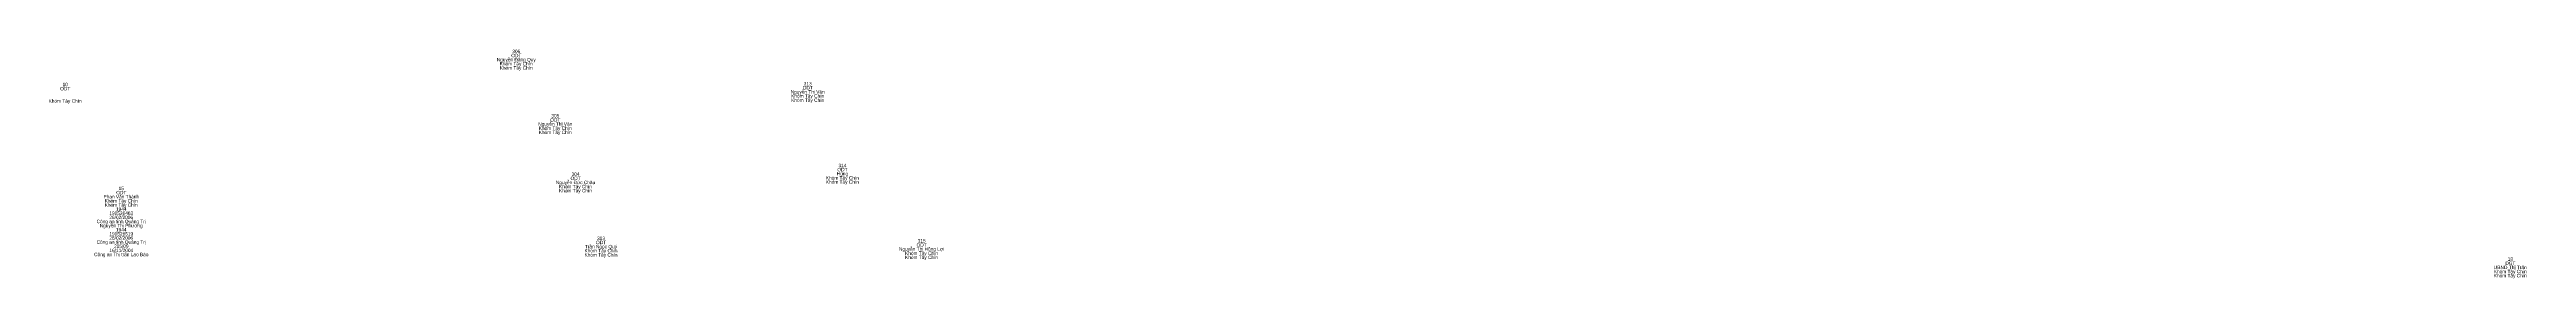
# Model space of a CAD drawing. Header units: metres. Extents: x 537000 to 537501, y 1838003 to 1838507.
# Drawn here: x 537154.9 to 537443.2, y 1838431.2 to 1838457.8 of the extents above; entities that cross this region are included whole.
import ezdxf
from ezdxf.enums import TextEntityAlignment as Align

# ---------------------------------------------------------------- set-up
doc = ezdxf.new("R2010")
doc.units = ezdxf.units.M
doc.header["$LTSCALE"] = 0.16
doc.layers.add('1', color=7, linetype='Continuous')

msp = doc.modelspace()

# ---------------------------------------------------------------- texts
at = {"layer": '1'}
for s, p in [('306', (537209.195, 1838457.37)), ('Nguyễn Đăng Quy', (537209.2, 1838456.41)), ('Khóm Tây Chín', (537209.195, 1838455.93)), ('Khóm Tây Chín', (537209.195, 1838455.45)), ('Khóm Tây Chín', (537156.675, 1838451.6)), ('Nguyễn Thị Vân', (537243.13, 1838452.66)), ('Khóm Tây Chín', (537243.125, 1838452.18)), ('Khóm Tây Chín', (537243.125, 1838451.7)), ('Nguyễn Thị Vân', (537213.74, 1838448.92)), ('Khóm Tây Chín', (537213.735, 1838448.44)), ('Khóm Tây Chín', (537213.735, 1838447.96)), ('Hùng', (537247.175, 1838443.14)), ('Phan Văn Thành', (537163.215, 1838440.47)), ('Khóm Tây Chín', (537163.205, 1838439.99)), ('Nguyễn Đức Châu', (537216.1, 1838442.13)), ('Khóm Tây Chín', (537216.095, 1838441.65)), ('Khóm Tây Chín', (537216.095, 1838441.17)), ('Khóm Tây Chín', (537247.165, 1838442.66)), ('Khóm Tây Chín', (537247.165, 1838442.18)), ('Công an tỉnh Quảng Trị', (537163.21, 1838437.59)), ('Nguyễn Thị Phương', (537163.205, 1838437.11)), ('Khóm Tây Chín', (537163.205, 1838439.51)), ('26/02/2006', (537163.205, 1838438.07)), ('190526463', (537163.21, 1838438.55)), ('Công an tỉnh Quảng Trị', (537163.21, 1838435.19)), ('26/02/2006', (537163.205, 1838435.67)), ('190526519', (537163.21, 1838436.15)), ('16/11/2004', (537163.215, 1838434.23)), ('205/09', (537163.215, 1838434.71)), ('Khóm Tây Chín', (537219.065, 1838434.19)), ('Trần Ngọc Quý', (537219.065, 1838434.67)), ('Nguyễn Thị Hồng Lợi', (537256.385, 1838434.38)), ('Công an Thị trấn Lao Bảo', (537163.215, 1838433.75)), ('Khóm Tây Chín', (537219.065, 1838433.71)), ('Khóm Tây Chín', (537256.385, 1838433.9)), ('Khóm Tây Chín', (537256.385, 1838433.42)), ('Khóm Tây Chín', (537441.355, 1838431.77)), ('Khóm Tây Chín', (537441.355, 1838431.29)), ('DGT', (537441.365, 1838432.73)), ('18', (537441.36, 1838433.21))]:
    msp.add_text(s, height=0.4, dxfattribs=at).set_placement(p, align=Align.CENTER)
for s, width, p in [('ODT', 1.05, (537209.205, 1838456.89)), ('ODT', 1.05, (537156.685, 1838453.04)), ('10', 0.95, (537156.685, 1838453.52)), ('ODT', 1.05, (537243.135, 1838453.14)), ('313', 0.95, (537243.13, 1838453.62)), ('ODT', 1.05, (537213.745, 1838449.4)), ('305', 0.95, (537213.745, 1838449.88)), ('304', 0.95, (537216.105, 1838443.09)), ('ODT', 1.05, (537247.175, 1838443.62)), ('314', 0.95, (537247.175, 1838444.1)), ('ODT', 1.05, (537163.215, 1838440.95)), ('15', 0.95, (537163.21, 1838441.43)), ('ODT', 1.05, (537216.105, 1838442.61)), ('1944', 0.95, (537163.205, 1838439.03)), ('1944', 0.95, (537163.205, 1838436.63)), ('ODT', 1.05, (537219.075, 1838435.15)), ('303', 0.95, (537219.07, 1838435.63)), ('ODT', 1.05, (537256.395, 1838434.86)), ('315', 0.95, (537256.395, 1838435.34)), ('UBND Thị Trấn', 1.05, (537441.355, 1838432.25))]:
    msp.add_text(s, height=0.4, dxfattribs=dict(at, width=width)).set_placement(p, align=Align.CENTER)

doc.saveas('drawing.dxf')
